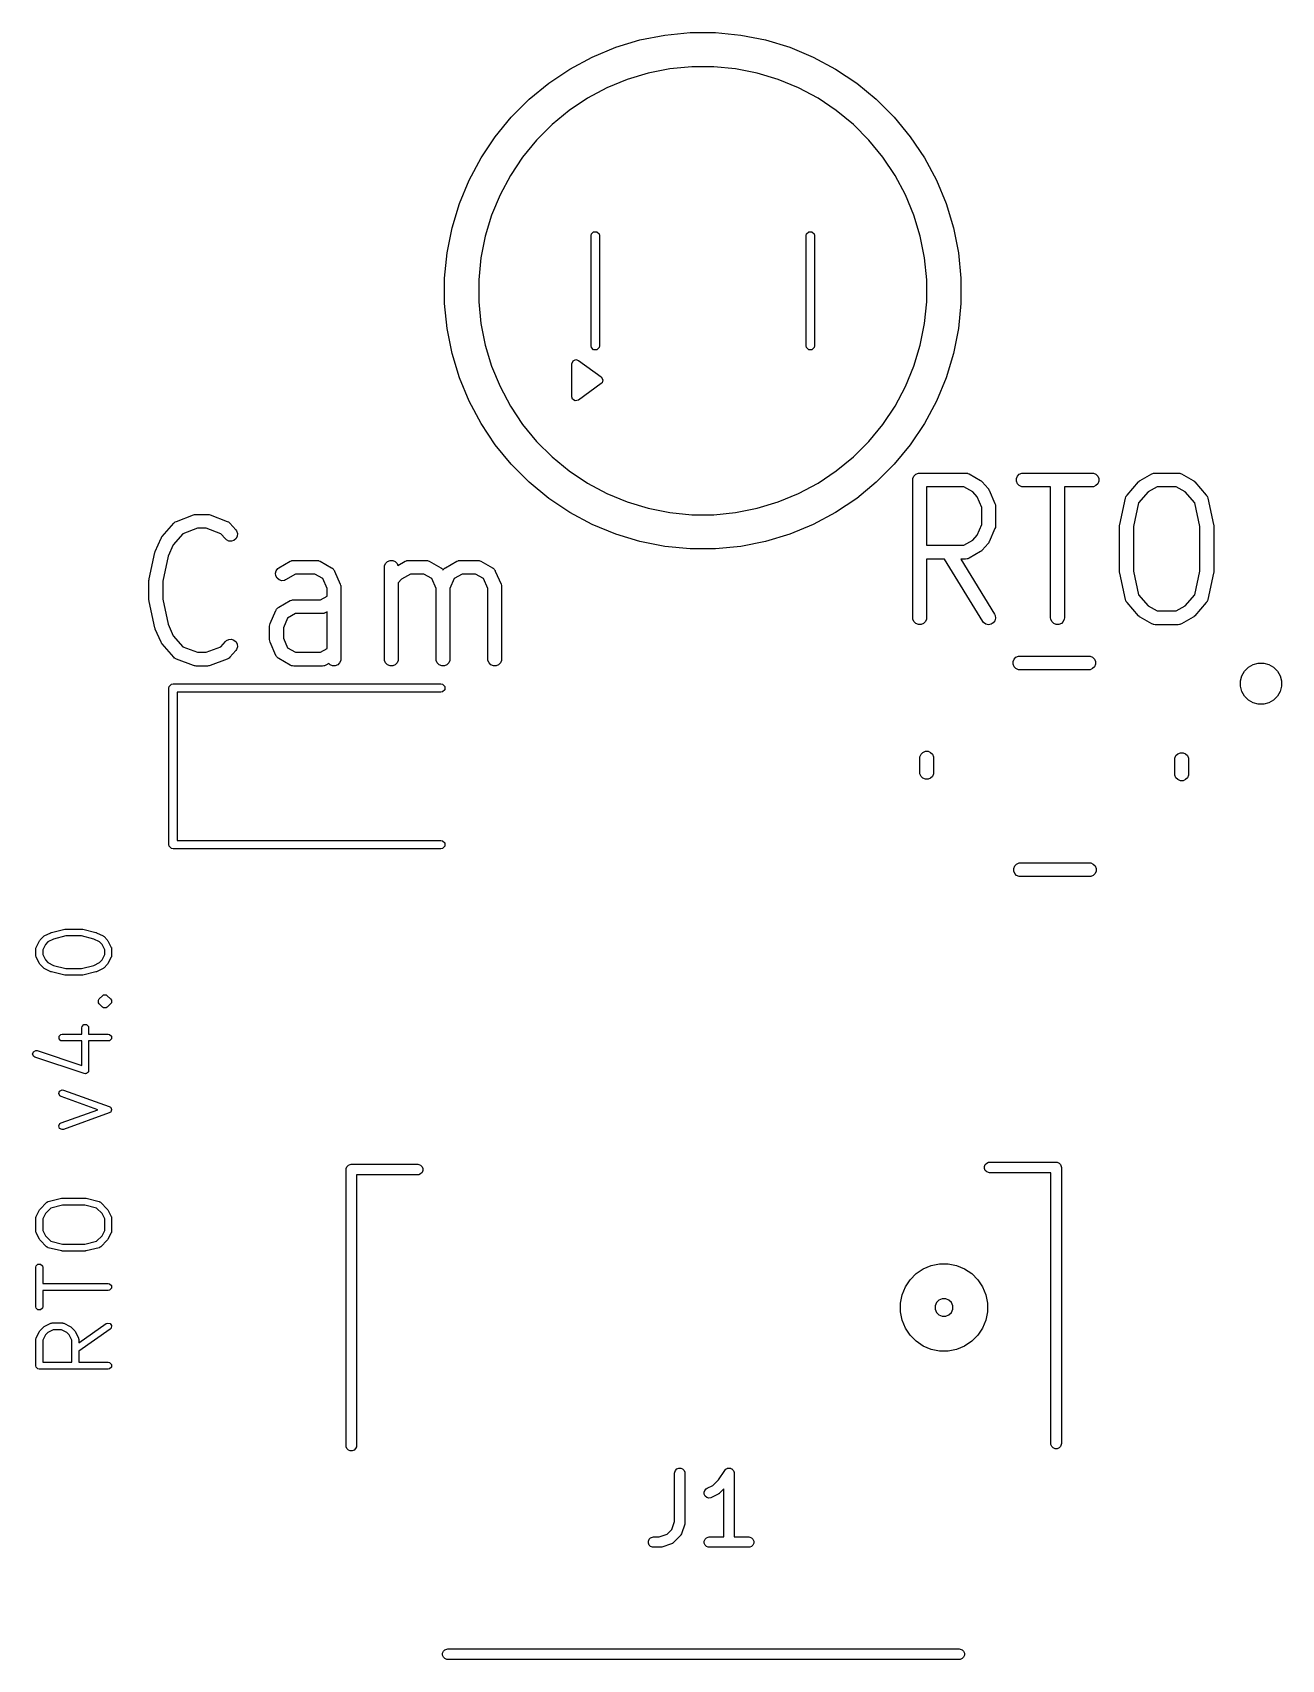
# Model space of a CAD drawing. Extents: x 2.767 to 3.48, y -2.923 to -1.994.
import ezdxf

# ---------------------------------------------------------------- set-up
doc = ezdxf.new("R2010")
doc.units = 0
doc.header["$MEASUREMENT"] = 0
doc.layers.add('BLACK', color=7, linetype='CONTINUOUS')

msp = doc.modelspace()

# ---------------------------------------------------------------- linework, layer by layer
at = {"layer": 'BLACK', "linetype": 'CONTINUOUS'}
for p, q in [((3.11373, -1.99852), (3.12794, -1.99569)), ((3.12794, -1.99569), (3.14236, -1.99427)), ((3.14236, -1.99427), (3.15685, -1.99427)), ((3.15685, -1.99427), (3.17127, -1.99569)), ((3.17127, -1.99569), (3.18548, -1.99852)), ((3.08648, -2.00827), (3.09987, -2.00272)), ((3.09987, -2.00272), (3.11373, -1.99852)), ((3.18548, -1.99852), (3.19934, -2.00272)), ((3.19934, -2.00272), (3.21273, -2.00827)), ((3.06166, -2.02315), (3.07371, -2.0151)), ((3.07371, -2.0151), (3.08648, -2.00827)), ((3.13081, -2.01501), (3.11848, -2.01746)), ((3.14332, -2.01378), (3.13081, -2.01501)), ((3.15589, -2.01378), (3.14332, -2.01378)), ((3.1684, -2.01501), (3.15589, -2.01378)), ((3.18073, -2.01746), (3.1684, -2.01501)), ((3.21273, -2.00827), (3.22551, -2.0151)), ((3.22551, -2.0151), (3.23755, -2.02315)), ((3.05046, -2.03234), (3.06166, -2.02315)), ((3.10645, -2.02111), (3.09483, -2.02592)), ((3.11848, -2.01746), (3.10645, -2.02111)), ((3.19276, -2.02111), (3.18073, -2.01746)), ((3.20438, -2.02592), (3.19276, -2.02111)), ((3.23755, -2.02315), (3.24875, -2.03234)), ((3.04021, -2.04258), (3.05046, -2.03234)), ((3.08375, -2.03185), (3.07329, -2.03884)), ((3.09483, -2.02592), (3.08375, -2.03185)), ((3.21547, -2.03185), (3.20438, -2.02592)), ((3.22592, -2.03884), (3.21547, -2.03185)), ((3.24875, -2.03234), (3.259, -2.04258)), ((3.03102, -2.05378), (3.04021, -2.04258)), ((3.07329, -2.03884), (3.06357, -2.04681)), ((3.23564, -2.04681), (3.22592, -2.03884)), ((3.259, -2.04258), (3.26819, -2.05378)), ((3.06357, -2.04681), (3.05469, -2.0557)), ((3.24453, -2.0557), (3.23564, -2.04681)), ((3.02297, -2.06583), (3.03102, -2.05378)), ((3.05469, -2.0557), (3.04671, -2.06542)), ((3.2525, -2.06542), (3.24453, -2.0557)), ((3.26819, -2.05378), (3.27624, -2.06583)), ((3.01614, -2.07861), (3.02297, -2.06583)), ((3.04671, -2.06542), (3.03973, -2.07587)), ((3.25949, -2.07587), (3.2525, -2.06542)), ((3.27624, -2.06583), (3.28307, -2.07861)), ((3.0106, -2.09199), (3.01614, -2.07861)), ((3.03973, -2.07587), (3.0338, -2.08696)), ((3.26541, -2.08696), (3.25949, -2.07587)), ((3.28307, -2.07861), (3.28861, -2.09199)), ((3.0338, -2.08696), (3.02899, -2.09857)), ((3.27022, -2.09857), (3.26541, -2.08696)), ((3.00639, -2.10586), (3.0106, -2.09199)), ((3.02899, -2.09857), (3.02534, -2.1106)), ((3.27387, -2.1106), (3.27022, -2.09857)), ((3.28861, -2.09199), (3.29282, -2.10586)), ((3.00357, -2.12007), (3.00639, -2.10586)), ((3.08583, -2.11024), (3.08601, -2.10933)), ((3.08601, -2.10933), (3.08729, -2.10805)), ((3.08729, -2.10805), (3.08909, -2.10805)), ((3.08909, -2.10805), (3.09037, -2.10933)), ((3.09037, -2.10933), (3.09055, -2.11024)), ((3.20866, -2.11024), (3.20884, -2.10933)), ((3.20884, -2.10933), (3.21012, -2.10805)), ((3.21012, -2.10805), (3.21193, -2.10805)), ((3.21193, -2.10805), (3.21321, -2.10933)), ((3.21321, -2.10933), (3.21339, -2.11024)), ((3.29282, -2.10586), (3.29565, -2.12007)), ((3.02534, -2.1106), (3.02289, -2.12294)), ((3.08583, -2.14173), (3.08583, -2.11024)), ((3.09055, -2.11024), (3.09055, -2.14173)), ((3.20866, -2.14173), (3.20866, -2.11024)), ((3.21339, -2.11024), (3.21339, -2.14173)), ((3.27633, -2.12294), (3.27387, -2.1106)), ((3.00215, -2.13449), (3.00357, -2.12007)), ((3.02289, -2.12294), (3.02165, -2.13545)), ((3.27756, -2.13545), (3.27633, -2.12294)), ((3.29565, -2.12007), (3.29707, -2.13449)), ((3.00215, -2.13545), (3.00215, -2.13449)), ((3.00215, -2.14898), (3.00215, -2.13545)), ((3.02165, -2.13545), (3.02165, -2.14802)), ((3.27756, -2.14802), (3.27756, -2.13545)), ((3.29707, -2.13449), (3.29707, -2.14898)), ((3.08583, -2.17323), (3.08583, -2.14173)), ((3.09055, -2.14173), (3.09055, -2.17323)), ((3.20866, -2.17323), (3.20866, -2.14173)), ((3.21339, -2.14173), (3.21339, -2.17323)), ((3.00357, -2.1634), (3.00215, -2.14898)), ((3.02165, -2.14802), (3.02289, -2.16053)), ((3.27633, -2.16053), (3.27756, -2.14802)), ((3.29707, -2.14898), (3.29565, -2.1634)), ((3.00639, -2.17761), (3.00357, -2.1634)), ((3.02289, -2.16053), (3.02534, -2.17286)), ((3.27387, -2.17286), (3.27633, -2.16053)), ((3.29565, -2.1634), (3.29282, -2.17761)), ((3.02534, -2.17286), (3.02899, -2.18489)), ((3.08601, -2.17413), (3.08583, -2.17323)), ((3.08729, -2.17541), (3.08601, -2.17413)), ((3.09037, -2.17413), (3.08909, -2.17541)), ((3.09055, -2.17323), (3.09037, -2.17413)), ((3.20884, -2.17413), (3.20866, -2.17323)), ((3.21012, -2.17541), (3.20884, -2.17413)), ((3.21321, -2.17413), (3.21193, -2.17541)), ((3.21339, -2.17323), (3.21321, -2.17413)), ((3.27022, -2.18489), (3.27387, -2.17286)), ((3.0106, -2.19147), (3.00639, -2.17761)), ((3.0748, -2.18346), (3.0755, -2.18179)), ((3.0748, -2.20236), (3.0748, -2.18346)), ((3.0755, -2.18179), (3.07717, -2.1811)), ((3.07717, -2.1811), (3.07855, -2.18155)), ((3.07855, -2.18155), (3.09155, -2.191)), ((3.08909, -2.17541), (3.08729, -2.17541)), ((3.21193, -2.17541), (3.21012, -2.17541)), ((3.29282, -2.17761), (3.28861, -2.19147)), ((3.01614, -2.20486), (3.0106, -2.19147)), ((3.02899, -2.18489), (3.0338, -2.19651)), ((3.09155, -2.191), (3.09249, -2.19254)), ((3.09249, -2.19254), (3.09207, -2.1943)), ((3.26541, -2.19651), (3.27022, -2.18489)), ((3.28861, -2.19147), (3.28307, -2.20486)), ((3.0338, -2.19651), (3.03973, -2.20759)), ((3.09155, -2.19482), (3.07855, -2.20427)), ((3.09207, -2.1943), (3.09155, -2.19482)), ((3.25949, -2.20759), (3.26541, -2.19651)), ((3.02297, -2.21763), (3.01614, -2.20486)), ((3.03973, -2.20759), (3.04671, -2.21805)), ((3.07525, -2.20375), (3.0748, -2.20236)), ((3.0768, -2.2047), (3.07525, -2.20375)), ((3.07855, -2.20427), (3.0768, -2.2047)), ((3.2525, -2.21805), (3.25949, -2.20759)), ((3.28307, -2.20486), (3.27624, -2.21763)), ((3.03102, -2.22968), (3.02297, -2.21763)), ((3.04671, -2.21805), (3.05469, -2.22776)), ((3.24453, -2.22776), (3.2525, -2.21805)), ((3.27624, -2.21763), (3.26819, -2.22968)), ((3.04021, -2.24088), (3.03102, -2.22968)), ((3.05469, -2.22776), (3.06357, -2.23665)), ((3.23564, -2.23665), (3.24453, -2.22776)), ((3.26819, -2.22968), (3.259, -2.24088)), ((3.06357, -2.23665), (3.07329, -2.24463)), ((3.22592, -2.24463), (3.23564, -2.23665)), ((3.05046, -2.25112), (3.04021, -2.24088)), ((3.07329, -2.24463), (3.08375, -2.25161)), ((3.21547, -2.25161), (3.22592, -2.24463)), ((3.259, -2.24088), (3.24875, -2.25112)), ((3.26969, -2.24903), (3.27028, -2.24761)), ((3.27028, -2.24761), (3.27137, -2.24652)), ((3.27137, -2.24652), (3.27278, -2.24594)), ((3.27278, -2.24594), (3.27355, -2.24586)), ((3.27355, -2.24586), (3.2998, -2.24586)), ((3.2998, -2.24586), (3.30057, -2.24594)), ((3.30057, -2.24594), (3.3008, -2.24603)), ((3.3008, -2.24603), (3.30105, -2.24606)), ((3.30105, -2.24606), (3.30175, -2.24638)), ((3.30175, -2.24638), (3.30831, -2.25013)), ((3.32875, -2.24903), (3.32933, -2.24761)), ((3.32933, -2.24761), (3.33042, -2.24652)), ((3.33042, -2.24652), (3.33184, -2.24594)), ((3.33184, -2.24594), (3.33261, -2.24586)), ((3.33261, -2.24586), (3.37198, -2.24586)), ((3.37198, -2.24586), (3.37275, -2.24594)), ((3.37275, -2.24594), (3.37417, -2.24652)), ((3.37417, -2.24652), (3.37525, -2.24761)), ((3.37525, -2.24761), (3.37584, -2.24903)), ((3.39955, -2.25013), (3.40611, -2.24638)), ((3.40611, -2.24638), (3.40682, -2.24606)), ((3.40682, -2.24606), (3.40707, -2.24603)), ((3.40707, -2.24603), (3.4073, -2.24594)), ((3.4073, -2.24594), (3.40807, -2.24586)), ((3.40807, -2.24586), (3.42119, -2.24586)), ((3.42119, -2.24586), (3.42196, -2.24594)), ((3.42196, -2.24594), (3.42219, -2.24603)), ((3.42219, -2.24603), (3.42244, -2.24606)), ((3.42244, -2.24606), (3.42314, -2.24638)), ((3.42314, -2.24638), (3.42971, -2.25013)), ((3.06166, -2.26032), (3.05046, -2.25112)), ((3.08375, -2.25161), (3.09483, -2.25754)), ((3.09483, -2.25754), (3.10645, -2.26235)), ((3.19276, -2.26235), (3.20438, -2.25754)), ((3.20438, -2.25754), (3.21547, -2.25161)), ((3.24875, -2.25112), (3.23755, -2.26032)), ((3.26962, -2.2498), (3.26969, -2.24903)), ((3.26962, -2.32854), (3.26962, -2.2498)), ((3.29875, -2.25373), (3.27749, -2.25373)), ((3.27749, -2.25373), (3.27749, -2.2871)), ((3.30383, -2.25664), (3.29875, -2.25373)), ((3.30628, -2.25943), (3.30383, -2.25664)), ((3.30831, -2.25013), (3.30867, -2.25038)), ((3.30867, -2.25038), (3.30876, -2.25043)), ((3.30876, -2.25043), (3.30885, -2.25051)), ((3.30885, -2.25051), (3.30894, -2.25057)), ((3.30894, -2.25057), (3.30901, -2.25066)), ((3.30901, -2.25066), (3.30932, -2.25095)), ((3.30932, -2.25095), (3.31261, -2.2547)), ((3.31261, -2.2547), (3.3128, -2.25497)), ((3.3128, -2.25497), (3.31287, -2.25504)), ((3.31287, -2.25504), (3.31296, -2.25519)), ((3.31296, -2.25519), (3.31305, -2.25533)), ((3.31305, -2.25533), (3.31309, -2.25543)), ((3.31309, -2.25543), (3.31325, -2.25572)), ((3.31325, -2.25572), (3.31653, -2.26322)), ((3.32875, -2.25056), (3.32875, -2.24903)), ((3.32933, -2.25198), (3.32875, -2.25056)), ((3.33042, -2.25307), (3.32933, -2.25198)), ((3.33184, -2.25366), (3.33042, -2.25307)), ((3.33261, -2.25373), (3.33184, -2.25366)), ((3.34836, -2.25373), (3.33261, -2.25373)), ((3.34836, -2.32854), (3.34836, -2.25373)), ((3.37198, -2.25373), (3.35623, -2.25373)), ((3.35623, -2.25373), (3.35623, -2.32854)), ((3.37275, -2.25366), (3.37198, -2.25373)), ((3.37417, -2.25307), (3.37275, -2.25366)), ((3.37525, -2.25198), (3.37417, -2.25307)), ((3.37584, -2.25056), (3.37525, -2.25198)), ((3.37584, -2.24903), (3.37584, -2.25056)), ((3.39198, -2.25845), (3.39854, -2.25095)), ((3.39854, -2.25095), (3.39886, -2.25066)), ((3.40403, -2.25664), (3.39857, -2.26288)), ((3.39886, -2.25066), (3.39892, -2.25057)), ((3.39892, -2.25057), (3.39902, -2.25051)), ((3.39902, -2.25051), (3.39911, -2.25043)), ((3.39911, -2.25043), (3.3992, -2.25038)), ((3.3992, -2.25038), (3.39955, -2.25013)), ((3.40911, -2.25373), (3.40403, -2.25664)), ((3.42015, -2.25373), (3.40911, -2.25373)), ((3.42522, -2.25664), (3.42015, -2.25373)), ((3.43068, -2.26288), (3.42522, -2.25664)), ((3.42971, -2.25013), (3.43006, -2.25038)), ((3.43006, -2.25038), (3.43015, -2.25043)), ((3.43015, -2.25043), (3.43024, -2.25051)), ((3.43024, -2.25051), (3.43034, -2.25057)), ((3.43034, -2.25057), (3.4304, -2.25066)), ((3.4304, -2.25066), (3.43072, -2.25095)), ((3.43072, -2.25095), (3.43728, -2.25845)), ((3.07371, -2.26837), (3.06166, -2.26032)), ((3.10645, -2.26235), (3.11848, -2.266)), ((3.11848, -2.266), (3.13081, -2.26845)), ((3.1684, -2.26845), (3.18073, -2.266)), ((3.18073, -2.266), (3.19276, -2.26235)), ((3.23755, -2.26032), (3.22551, -2.26837)), ((3.30899, -2.26562), (3.30628, -2.25943)), ((3.30899, -2.27522), (3.30899, -2.26562)), ((3.31653, -2.26322), (3.31677, -2.26395)), ((3.31677, -2.26395), (3.31677, -2.26399)), ((3.31677, -2.26399), (3.31678, -2.26403)), ((3.31678, -2.26403), (3.31686, -2.26479)), ((3.31686, -2.26479), (3.31686, -2.27604)), ((3.38782, -2.2752), (3.3911, -2.2602)), ((3.3911, -2.2602), (3.39134, -2.25947)), ((3.39134, -2.25947), (3.39146, -2.25929)), ((3.39146, -2.25929), (3.39153, -2.25908)), ((3.39153, -2.25908), (3.39198, -2.25845)), ((3.39857, -2.26288), (3.3956, -2.27647)), ((3.43366, -2.27647), (3.43068, -2.26288)), ((3.43728, -2.25845), (3.43773, -2.25908)), ((3.43773, -2.25908), (3.4378, -2.25929)), ((3.4378, -2.25929), (3.43792, -2.25947)), ((3.43792, -2.25947), (3.43816, -2.2602)), ((3.43816, -2.2602), (3.44144, -2.2752)), ((2.8408, -2.28207), (2.84736, -2.27458)), ((2.84736, -2.27458), (2.84792, -2.27405)), ((2.84792, -2.27405), (2.84809, -2.27396)), ((2.84809, -2.27396), (2.84823, -2.27383)), ((2.84823, -2.27383), (2.84892, -2.27349)), ((2.84892, -2.27349), (2.85877, -2.26974)), ((2.85877, -2.26974), (2.85933, -2.26959)), ((2.85933, -2.26959), (2.8594, -2.26956)), ((2.8594, -2.26956), (2.85946, -2.26955)), ((2.85946, -2.26955), (2.85951, -2.26954)), ((2.85951, -2.26954), (2.85959, -2.26954)), ((2.85959, -2.26954), (2.86017, -2.26948)), ((2.86017, -2.26948), (2.86673, -2.26948)), ((2.86673, -2.26948), (2.86731, -2.26954)), ((2.86731, -2.26954), (2.86739, -2.26954)), ((2.86739, -2.26954), (2.86744, -2.26955)), ((2.86744, -2.26955), (2.8675, -2.26956)), ((2.8675, -2.26956), (2.86757, -2.26959)), ((2.86757, -2.26959), (2.86813, -2.26974)), ((2.86813, -2.26974), (2.87797, -2.27349)), ((2.87797, -2.27349), (2.87866, -2.27383)), ((2.87866, -2.27383), (2.8788, -2.27396)), ((2.8788, -2.27396), (2.87897, -2.27405)), ((2.87897, -2.27405), (2.87953, -2.27458)), ((2.87953, -2.27458), (2.88282, -2.27833)), ((3.08648, -2.2752), (3.07371, -2.26837)), ((3.09987, -2.28074), (3.08648, -2.2752)), ((3.13081, -2.26845), (3.14332, -2.26969)), ((3.14332, -2.26969), (3.15589, -2.26969)), ((3.15589, -2.26969), (3.1684, -2.26845)), ((3.21273, -2.2752), (3.19934, -2.28074)), ((3.22551, -2.26837), (3.21273, -2.2752)), ((3.30628, -2.28141), (3.30899, -2.27522)), ((3.31686, -2.27604), (3.31678, -2.27681)), ((3.38773, -2.27597), (3.38777, -2.27562)), ((3.38773, -2.27599), (3.38773, -2.27597)), ((3.38773, -2.27604), (3.38773, -2.27599)), ((3.38773, -2.30229), (3.38773, -2.27604)), ((3.38777, -2.27562), (3.3878, -2.27528)), ((3.3878, -2.27528), (3.38781, -2.27525)), ((3.38781, -2.27525), (3.38782, -2.2752)), ((3.3956, -2.27647), (3.3956, -2.30186)), ((3.43366, -2.30186), (3.43366, -2.27647)), ((3.44144, -2.2752), (3.44145, -2.27525)), ((3.44145, -2.27525), (3.44146, -2.27528)), ((3.44146, -2.27528), (3.44149, -2.27562)), ((3.44149, -2.27562), (3.44153, -2.27597)), ((3.44153, -2.27597), (3.44153, -2.27599)), ((3.44153, -2.27599), (3.44153, -2.27604)), ((3.44153, -2.27604), (3.44153, -2.30229)), ((2.83688, -2.29059), (2.84016, -2.28309)), ((2.84016, -2.28309), (2.84032, -2.2828)), ((2.84032, -2.2828), (2.84035, -2.2827)), ((2.84035, -2.2827), (2.84045, -2.28256)), ((2.84045, -2.28256), (2.84053, -2.28242)), ((2.84053, -2.28242), (2.84061, -2.28235)), ((2.84061, -2.28235), (2.8408, -2.28207)), ((2.85264, -2.2805), (2.84713, -2.2868)), ((2.86089, -2.27736), (2.85264, -2.2805)), ((2.866, -2.27736), (2.86089, -2.27736)), ((2.87425, -2.2805), (2.866, -2.27736)), ((2.87689, -2.28351), (2.87425, -2.2805)), ((2.87745, -2.28404), (2.87689, -2.28351)), ((2.87883, -2.28472), (2.87745, -2.28404)), ((2.88036, -2.28482), (2.87883, -2.28472)), ((2.88182, -2.28433), (2.88036, -2.28482)), ((2.88297, -2.28332), (2.88182, -2.28433)), ((2.88282, -2.27833), (2.88326, -2.27895)), ((2.88365, -2.28194), (2.88297, -2.28332)), ((2.88326, -2.27895), (2.88376, -2.28041)), ((2.88376, -2.28041), (2.88365, -2.28194)), ((3.11373, -2.28495), (3.09987, -2.28074)), ((3.12794, -2.28777), (3.11373, -2.28495)), ((3.18548, -2.28495), (3.17127, -2.28777)), ((3.19934, -2.28074), (3.18548, -2.28495)), ((3.29875, -2.2871), (3.30383, -2.2842)), ((3.30383, -2.2842), (3.30628, -2.28141)), ((3.3128, -2.28586), (3.31261, -2.28614)), ((3.31287, -2.28579), (3.3128, -2.28586)), ((3.31296, -2.28565), (3.31287, -2.28579)), ((3.31305, -2.28551), (3.31296, -2.28565)), ((3.31309, -2.28541), (3.31305, -2.28551)), ((3.31325, -2.28512), (3.31309, -2.28541)), ((3.31653, -2.27762), (3.31325, -2.28512)), ((3.31677, -2.27689), (3.31653, -2.27762)), ((3.31678, -2.27681), (3.31677, -2.27685)), ((3.31677, -2.27685), (3.31677, -2.27689)), ((2.83336, -2.30632), (2.83664, -2.29133)), ((2.83664, -2.29132), (2.83676, -2.29094)), ((2.83664, -2.29133), (2.83664, -2.29132)), ((2.83664, -2.29132), (2.83664, -2.29132)), ((2.83676, -2.29094), (2.83687, -2.29059)), ((2.83687, -2.29059), (2.83687, -2.29059)), ((2.83687, -2.29059), (2.83688, -2.29059)), ((2.84424, -2.29339), (2.84114, -2.30759)), ((2.84713, -2.2868), (2.84424, -2.29339)), ((3.14236, -2.28919), (3.12794, -2.28777)), ((3.15685, -2.28919), (3.14236, -2.28919)), ((3.17127, -2.28777), (3.15685, -2.28919)), ((3.27749, -2.2871), (3.29875, -2.2871)), ((3.28775, -2.29498), (3.27749, -2.29498)), ((3.27749, -2.29498), (3.27749, -2.32854)), ((3.30957, -2.33059), (3.28775, -2.29498)), ((3.2998, -2.29498), (3.29699, -2.29498)), ((3.29699, -2.29498), (3.31628, -2.32648)), ((3.30057, -2.2949), (3.2998, -2.29498)), ((3.3008, -2.29481), (3.30057, -2.2949)), ((3.30105, -2.29478), (3.3008, -2.29481)), ((3.30175, -2.29446), (3.30105, -2.29478)), ((3.30831, -2.29071), (3.30175, -2.29446)), ((3.30867, -2.29046), (3.30831, -2.29071)), ((3.30876, -2.29041), (3.30867, -2.29046)), ((3.30885, -2.29033), (3.30876, -2.29041)), ((3.30894, -2.29026), (3.30885, -2.29033)), ((3.30901, -2.29018), (3.30894, -2.29026)), ((3.30932, -2.28988), (3.30901, -2.29018)), ((3.31261, -2.28614), (3.30932, -2.28988)), ((2.90545, -2.30314), (2.90586, -2.30166)), ((2.90565, -2.30466), (2.90545, -2.30314)), ((2.90586, -2.30166), (2.9068, -2.30044)), ((2.9068, -2.30044), (2.90743, -2.3)), ((2.90743, -2.3), (2.91399, -2.29625)), ((2.91699, -2.3036), (2.91133, -2.30683)), ((2.91399, -2.29625), (2.91469, -2.29593)), ((2.91469, -2.29593), (2.91494, -2.2959)), ((2.91494, -2.2959), (2.91517, -2.2958)), ((2.91517, -2.2958), (2.91594, -2.29573)), ((2.91594, -2.29573), (2.92906, -2.29573)), ((2.92802, -2.3036), (2.91699, -2.3036)), ((2.93254, -2.30619), (2.92802, -2.3036)), ((2.92906, -2.29573), (2.92983, -2.2958)), ((2.92983, -2.2958), (2.93006, -2.2959)), ((2.93006, -2.2959), (2.93031, -2.29593)), ((2.93031, -2.29593), (2.93102, -2.29625)), ((2.93102, -2.29625), (2.93758, -2.3)), ((2.93758, -2.3), (2.93769, -2.30008)), ((2.93769, -2.30008), (2.93775, -2.3001)), ((2.93775, -2.3001), (2.93782, -2.30017)), ((2.93782, -2.30017), (2.93821, -2.30044)), ((2.93821, -2.30044), (2.93851, -2.30083)), ((2.93851, -2.30083), (2.93886, -2.30116)), ((2.93886, -2.30116), (2.93909, -2.30158)), ((2.93909, -2.30158), (2.93915, -2.30166)), ((2.93915, -2.30166), (2.93917, -2.30172)), ((2.93917, -2.30172), (2.93923, -2.30184)), ((2.93923, -2.30184), (2.94251, -2.30934)), ((2.96778, -2.29967), (2.96785, -2.2989)), ((2.96778, -2.35216), (2.96778, -2.29967)), ((2.96785, -2.2989), (2.96844, -2.29748)), ((2.96844, -2.29748), (2.96953, -2.29639)), ((2.96953, -2.29639), (2.97095, -2.2958)), ((2.97095, -2.2958), (2.97248, -2.2958)), ((2.97248, -2.2958), (2.9739, -2.29639)), ((2.9739, -2.29639), (2.97499, -2.29748)), ((2.97499, -2.29748), (2.97546, -2.29862)), ((2.97546, -2.29862), (2.9796, -2.29625)), ((2.9826, -2.3036), (2.97752, -2.30651)), ((2.9796, -2.29625), (2.98031, -2.29593)), ((2.98031, -2.29593), (2.98056, -2.2959)), ((2.98056, -2.2959), (2.98079, -2.2958)), ((2.98079, -2.2958), (2.98156, -2.29573)), ((2.98156, -2.29573), (2.9914, -2.29573)), ((2.99036, -2.3036), (2.9826, -2.3036)), ((2.99488, -2.30619), (2.99036, -2.3036)), ((2.9914, -2.29573), (2.99217, -2.2958)), ((2.99217, -2.2958), (2.9924, -2.2959)), ((2.9924, -2.2959), (2.99265, -2.29593)), ((2.99265, -2.29593), (2.99335, -2.29625)), ((2.99335, -2.29625), (2.99992, -2.3)), ((2.99992, -2.3), (3.00003, -2.30008)), ((3.00003, -2.30008), (3.00008, -2.3001)), ((3.00008, -2.3001), (3.00016, -2.30017)), ((3.00016, -2.30017), (3.00054, -2.30044)), ((3.00054, -2.30044), (3.00084, -2.30083)), ((3.00084, -2.30083), (3.00119, -2.30116)), ((3.00119, -2.30116), (3.00124, -2.30125)), ((3.00124, -2.30125), (3.00129, -2.30116)), ((3.00129, -2.30116), (3.00164, -2.30083)), ((3.00164, -2.30083), (3.00194, -2.30044)), ((3.00194, -2.30044), (3.00233, -2.30017)), ((3.00233, -2.30017), (3.0024, -2.3001)), ((3.0024, -2.3001), (3.00246, -2.30008)), ((3.00246, -2.30008), (3.00257, -2.3)), ((3.00257, -2.3), (3.00913, -2.29625)), ((3.01213, -2.3036), (3.00761, -2.30619)), ((3.00913, -2.29625), (3.00984, -2.29593)), ((3.00984, -2.29593), (3.01009, -2.2959)), ((3.01009, -2.2959), (3.01032, -2.2958)), ((3.01032, -2.2958), (3.01109, -2.29573)), ((3.01109, -2.29573), (3.02093, -2.29573)), ((3.01988, -2.3036), (3.01213, -2.3036)), ((3.02441, -2.30619), (3.01988, -2.3036)), ((3.02093, -2.29573), (3.0217, -2.2958)), ((3.0217, -2.2958), (3.02193, -2.2959)), ((3.02193, -2.2959), (3.02218, -2.29593)), ((3.02218, -2.29593), (3.02288, -2.29625)), ((3.02288, -2.29625), (3.02944, -2.3)), ((3.02944, -2.3), (3.02956, -2.30008)), ((3.02956, -2.30008), (3.02961, -2.3001)), ((3.02961, -2.3001), (3.02968, -2.30017)), ((3.02968, -2.30017), (3.03007, -2.30044)), ((3.03007, -2.30044), (3.03037, -2.30083)), ((3.03037, -2.30083), (3.03072, -2.30116)), ((3.03072, -2.30116), (3.03095, -2.30158)), ((3.03095, -2.30158), (3.03101, -2.30166)), ((3.03101, -2.30166), (3.03103, -2.30172)), ((3.03103, -2.30172), (3.0311, -2.30184)), ((3.0311, -2.30184), (3.03438, -2.30934)), ((3.38773, -2.30234), (3.38773, -2.30229)), ((3.38773, -2.30237), (3.38773, -2.30234)), ((3.38777, -2.30271), (3.38773, -2.30237)), ((3.3878, -2.30306), (3.38777, -2.30271)), ((3.38781, -2.30308), (3.3878, -2.30306)), ((3.38782, -2.30313), (3.38781, -2.30308)), ((3.3911, -2.31813), (3.38782, -2.30313)), ((3.3956, -2.30186), (3.39857, -2.31546)), ((3.43068, -2.31546), (3.43366, -2.30186)), ((3.44144, -2.30313), (3.43816, -2.31813)), ((3.44145, -2.30308), (3.44144, -2.30313)), ((3.44146, -2.30306), (3.44145, -2.30308)), ((3.44149, -2.30271), (3.44146, -2.30306)), ((3.44153, -2.30237), (3.44149, -2.30271)), ((3.44153, -2.30229), (3.44153, -2.30234)), ((3.44153, -2.30234), (3.44153, -2.30237)), ((2.83326, -2.30709), (2.83331, -2.30674)), ((2.83327, -2.30711), (2.83326, -2.30709)), ((2.83326, -2.30716), (2.83327, -2.30711)), ((2.83326, -2.31841), (2.83326, -2.30716)), ((2.83331, -2.30674), (2.83334, -2.3064)), ((2.83334, -2.3064), (2.83335, -2.30637)), ((2.83335, -2.30637), (2.83336, -2.30632)), ((2.84114, -2.30759), (2.84114, -2.31799)), ((2.90641, -2.306), (2.90565, -2.30466)), ((2.90762, -2.30694), (2.90641, -2.306)), ((2.9091, -2.30734), (2.90762, -2.30694)), ((2.91063, -2.30715), (2.9091, -2.30734)), ((2.91133, -2.30683), (2.91063, -2.30715)), ((2.93497, -2.31174), (2.93254, -2.30619)), ((2.93497, -2.31613), (2.93497, -2.31174)), ((2.94251, -2.30934), (2.94275, -2.31007)), ((2.94275, -2.31007), (2.94275, -2.31011)), ((2.94275, -2.31011), (2.94277, -2.31015)), ((2.94277, -2.31015), (2.94284, -2.31091)), ((2.94284, -2.31091), (2.94284, -2.35216)), ((2.97752, -2.30651), (2.97565, -2.30864)), ((2.97565, -2.30864), (2.97565, -2.35216)), ((2.99731, -2.31174), (2.99488, -2.30619)), ((2.99731, -2.35216), (2.99731, -2.31174)), ((3.00761, -2.30619), (3.00518, -2.31174)), ((3.00518, -2.31174), (3.00518, -2.35216)), ((3.02683, -2.31174), (3.02441, -2.30619)), ((3.02683, -2.35216), (3.02683, -2.31174)), ((3.03438, -2.30934), (3.03462, -2.31007)), ((3.03462, -2.31007), (3.03462, -2.31011)), ((3.03462, -2.31011), (3.03463, -2.31015)), ((3.03463, -2.31015), (3.03471, -2.31091)), ((3.03471, -2.31091), (3.03471, -2.35216)), ((2.83327, -2.31846), (2.83326, -2.31841)), ((2.83326, -2.31849), (2.83327, -2.31846)), ((2.83331, -2.31883), (2.83326, -2.31849)), ((2.83334, -2.31918), (2.83331, -2.31883)), ((2.83335, -2.3192), (2.83334, -2.31918)), ((2.83336, -2.31925), (2.83335, -2.3192)), ((2.83664, -2.33425), (2.83336, -2.31925)), ((2.84114, -2.31799), (2.84424, -2.33219)), ((2.9065, -2.32332), (2.9068, -2.32294)), ((2.9068, -2.32294), (2.90719, -2.32266)), ((2.90719, -2.32266), (2.90726, -2.3226)), ((2.90726, -2.3226), (2.90731, -2.32257)), ((2.90731, -2.32257), (2.90743, -2.32249)), ((2.90743, -2.32249), (2.91399, -2.31874)), ((2.91399, -2.31874), (2.91469, -2.31843)), ((2.91469, -2.31843), (2.91494, -2.3184)), ((2.91494, -2.3184), (2.91517, -2.3183)), ((2.91517, -2.3183), (2.91594, -2.31823)), ((2.91594, -2.31823), (2.9313, -2.31823)), ((2.9313, -2.31823), (2.93497, -2.31613)), ((3.39134, -2.31886), (3.3911, -2.31813)), ((3.39146, -2.31904), (3.39134, -2.31886)), ((3.39153, -2.31925), (3.39146, -2.31904)), ((3.39198, -2.31988), (3.39153, -2.31925)), ((3.39854, -2.32738), (3.39198, -2.31988)), ((3.39857, -2.31546), (3.40403, -2.3217)), ((3.40403, -2.3217), (3.40911, -2.3246)), ((3.42015, -2.3246), (3.42522, -2.3217)), ((3.42522, -2.3217), (3.43068, -2.31546)), ((3.43728, -2.31988), (3.43072, -2.32738)), ((3.43773, -2.31925), (3.43728, -2.31988)), ((3.4378, -2.31904), (3.43773, -2.31925)), ((3.43792, -2.31886), (3.4378, -2.31904)), ((3.43816, -2.31813), (3.43792, -2.31886)), ((2.84424, -2.33219), (2.84713, -2.33878)), ((2.90225, -2.33257), (2.90249, -2.33183)), ((2.90249, -2.33183), (2.90577, -2.32433)), ((2.90577, -2.32433), (2.90584, -2.32421)), ((2.90584, -2.32421), (2.90586, -2.32416)), ((2.90586, -2.32416), (2.90592, -2.32408)), ((2.90592, -2.32408), (2.90615, -2.32366)), ((2.90615, -2.32366), (2.9065, -2.32332)), ((2.91246, -2.32868), (2.91004, -2.33423)), ((2.91699, -2.3261), (2.91246, -2.32868)), ((2.93235, -2.3261), (2.91699, -2.3261)), ((2.93311, -2.32602), (2.93235, -2.3261)), ((2.93335, -2.32593), (2.93311, -2.32602)), ((2.93359, -2.3259), (2.93335, -2.32593)), ((2.9343, -2.32558), (2.93359, -2.3259)), ((2.93497, -2.3252), (2.9343, -2.32558)), ((2.93497, -2.34612), (2.93497, -2.3252)), ((3.26969, -2.3293), (3.26962, -2.32854)), ((3.27028, -2.33072), (3.26969, -2.3293)), ((3.27137, -2.33181), (3.27028, -2.33072)), ((3.27278, -2.3324), (3.27137, -2.33181)), ((3.27574, -2.33181), (3.27432, -2.3324)), ((3.27683, -2.33072), (3.27574, -2.33181)), ((3.27741, -2.3293), (3.27683, -2.33072)), ((3.27749, -2.32854), (3.27741, -2.3293)), ((3.31003, -2.33121), (3.30957, -2.33059)), ((3.31127, -2.33211), (3.31003, -2.33121)), ((3.31277, -2.33247), (3.31127, -2.33211)), ((3.31428, -2.33223), (3.31277, -2.33247)), ((3.31559, -2.33143), (3.31428, -2.33223)), ((3.3165, -2.33019), (3.31559, -2.33143)), ((3.31628, -2.32648), (3.31662, -2.32718)), ((3.31686, -2.32869), (3.3165, -2.33019)), ((3.31662, -2.32718), (3.31686, -2.32869)), ((3.34843, -2.3293), (3.34836, -2.32854)), ((3.34902, -2.33072), (3.34843, -2.3293)), ((3.35011, -2.33181), (3.34902, -2.33072)), ((3.35153, -2.3324), (3.35011, -2.33181)), ((3.35448, -2.33181), (3.35306, -2.3324)), ((3.35557, -2.33072), (3.35448, -2.33181)), ((3.35615, -2.3293), (3.35557, -2.33072)), ((3.35623, -2.32854), (3.35615, -2.3293)), ((3.39886, -2.32768), (3.39854, -2.32738)), ((3.39892, -2.32776), (3.39886, -2.32768)), ((3.39902, -2.32783), (3.39892, -2.32776)), ((3.39911, -2.32791), (3.39902, -2.32783)), ((3.3992, -2.32795), (3.39911, -2.32791)), ((3.39955, -2.32821), (3.3992, -2.32795)), ((3.40611, -2.33196), (3.39955, -2.32821)), ((3.40682, -2.33227), (3.40611, -2.33196)), ((3.40707, -2.3323), (3.40682, -2.33227)), ((3.4073, -2.3324), (3.40707, -2.3323)), ((3.40911, -2.3246), (3.42015, -2.3246)), ((3.42219, -2.3323), (3.42196, -2.3324)), ((3.42244, -2.33227), (3.42219, -2.3323)), ((3.42314, -2.33196), (3.42244, -2.33227)), ((3.42971, -2.32821), (3.42314, -2.33196)), ((3.43006, -2.32795), (3.42971, -2.32821)), ((3.43015, -2.32791), (3.43006, -2.32795)), ((3.43024, -2.32783), (3.43015, -2.32791)), ((3.43034, -2.32776), (3.43024, -2.32783)), ((3.4304, -2.32768), (3.43034, -2.32776)), ((3.43072, -2.32738), (3.4304, -2.32768)), ((2.83664, -2.33426), (2.83664, -2.33425)), ((2.83664, -2.33425), (2.83664, -2.33425)), ((2.83676, -2.33463), (2.83664, -2.33426)), ((2.83687, -2.33499), (2.83676, -2.33463)), ((2.83688, -2.33499), (2.83687, -2.33499)), ((2.83687, -2.33499), (2.83687, -2.33499)), ((2.84016, -2.34249), (2.83688, -2.33499)), ((2.84713, -2.33878), (2.85264, -2.34508)), ((2.87689, -2.34207), (2.87745, -2.34154)), ((2.87745, -2.34154), (2.87883, -2.34086)), ((2.87883, -2.34086), (2.88036, -2.34076)), ((2.88036, -2.34076), (2.88182, -2.34125)), ((2.88182, -2.34125), (2.88297, -2.34226)), ((2.90216, -2.33341), (2.90224, -2.33264)), ((2.90216, -2.34091), (2.90216, -2.33341)), ((2.90224, -2.34168), (2.90216, -2.34091)), ((2.90224, -2.33264), (2.90225, -2.33261)), ((2.90225, -2.33261), (2.90225, -2.33257)), ((2.91004, -2.33423), (2.91004, -2.34009)), ((2.91004, -2.34009), (2.91246, -2.34564)), ((3.27432, -2.3324), (3.27278, -2.3324)), ((3.35306, -2.3324), (3.35153, -2.3324)), ((3.40807, -2.33247), (3.4073, -2.3324)), ((3.42119, -2.33247), (3.40807, -2.33247)), ((3.42196, -2.3324), (3.42119, -2.33247)), ((2.84032, -2.34278), (2.84016, -2.34249)), ((2.84035, -2.34288), (2.84032, -2.34278)), ((2.84045, -2.34301), (2.84035, -2.34288)), ((2.84053, -2.34316), (2.84045, -2.34301)), ((2.84061, -2.34323), (2.84053, -2.34316)), ((2.8408, -2.3435), (2.84061, -2.34323)), ((2.84736, -2.351), (2.8408, -2.3435)), ((2.85264, -2.34508), (2.86089, -2.34822)), ((2.86089, -2.34822), (2.866, -2.34822)), ((2.866, -2.34822), (2.87425, -2.34508)), ((2.87425, -2.34508), (2.87689, -2.34207)), ((2.88282, -2.34725), (2.87953, -2.351)), ((2.88326, -2.34662), (2.88282, -2.34725)), ((2.88297, -2.34226), (2.88365, -2.34364)), ((2.88376, -2.34517), (2.88326, -2.34662)), ((2.88365, -2.34364), (2.88376, -2.34517)), ((2.90225, -2.34171), (2.90224, -2.34168)), ((2.90225, -2.34175), (2.90225, -2.34171)), ((2.90249, -2.34249), (2.90225, -2.34175)), ((2.90577, -2.34999), (2.90249, -2.34249)), ((2.90584, -2.35011), (2.90577, -2.34999)), ((2.90586, -2.35017), (2.90584, -2.35011)), ((2.90592, -2.35024), (2.90586, -2.35017)), ((2.90615, -2.35066), (2.90592, -2.35024)), ((2.9065, -2.351), (2.90615, -2.35066)), ((2.91246, -2.34564), (2.91699, -2.34822)), ((2.91699, -2.34822), (2.9313, -2.34822)), ((2.9313, -2.34822), (2.93497, -2.34612)), ((3.32852, -2.35106), (3.32994, -2.35047)), ((3.32994, -2.35047), (3.33071, -2.35039)), ((3.33071, -2.35039), (3.37008, -2.35039)), ((3.37008, -2.35039), (3.37085, -2.35047)), ((3.37085, -2.35047), (3.37227, -2.35106)), ((2.84792, -2.35153), (2.84736, -2.351)), ((2.84809, -2.35161), (2.84792, -2.35153)), ((2.84823, -2.35174), (2.84809, -2.35161)), ((2.84892, -2.35209), (2.84823, -2.35174)), ((2.85877, -2.35584), (2.84892, -2.35209)), ((2.85933, -2.35599), (2.85877, -2.35584)), ((2.8594, -2.35602), (2.85933, -2.35599)), ((2.85946, -2.35603), (2.8594, -2.35602)), ((2.85951, -2.35604), (2.85946, -2.35603)), ((2.85959, -2.35604), (2.85951, -2.35604)), ((2.86017, -2.3561), (2.85959, -2.35604)), ((2.86673, -2.3561), (2.86017, -2.3561)), ((2.86731, -2.35604), (2.86673, -2.3561)), ((2.86739, -2.35604), (2.86731, -2.35604)), ((2.86744, -2.35603), (2.86739, -2.35604)), ((2.8675, -2.35602), (2.86744, -2.35603)), ((2.86757, -2.35599), (2.8675, -2.35602)), ((2.86813, -2.35584), (2.86757, -2.35599)), ((2.87797, -2.35209), (2.86813, -2.35584)), ((2.87866, -2.35174), (2.87797, -2.35209)), ((2.8788, -2.35161), (2.87866, -2.35174)), ((2.87897, -2.35153), (2.8788, -2.35161)), ((2.87953, -2.351), (2.87897, -2.35153)), ((2.9068, -2.35138), (2.9065, -2.351)), ((2.90719, -2.35166), (2.9068, -2.35138)), ((2.90726, -2.35173), (2.90719, -2.35166)), ((2.90731, -2.35175), (2.90726, -2.35173)), ((2.90743, -2.35183), (2.90731, -2.35175)), ((2.91399, -2.35558), (2.90743, -2.35183)), ((2.91469, -2.35589), (2.91399, -2.35558)), ((2.91494, -2.35592), (2.91469, -2.35589)), ((2.91517, -2.35602), (2.91494, -2.35592)), ((2.91594, -2.3561), (2.91517, -2.35602)), ((2.93235, -2.3561), (2.91594, -2.3561)), ((2.93311, -2.35602), (2.93235, -2.3561)), ((2.93335, -2.35592), (2.93311, -2.35602)), ((2.93359, -2.35589), (2.93335, -2.35592)), ((2.9343, -2.35558), (2.93359, -2.35589)), ((2.93593, -2.35464), (2.9343, -2.35558)), ((2.93672, -2.35543), (2.93593, -2.35464)), ((2.93814, -2.35602), (2.93672, -2.35543)), ((2.93968, -2.35602), (2.93814, -2.35602)), ((2.94109, -2.35543), (2.93968, -2.35602)), ((2.94218, -2.35435), (2.94109, -2.35543)), ((2.94277, -2.35293), (2.94218, -2.35435)), ((2.94284, -2.35216), (2.94277, -2.35293)), ((2.96785, -2.35293), (2.96778, -2.35216)), ((2.96844, -2.35435), (2.96785, -2.35293)), ((2.96953, -2.35543), (2.96844, -2.35435)), ((2.97095, -2.35602), (2.96953, -2.35543)), ((2.97248, -2.35602), (2.97095, -2.35602)), ((2.9739, -2.35543), (2.97248, -2.35602)), ((2.97499, -2.35435), (2.9739, -2.35543)), ((2.97558, -2.35293), (2.97499, -2.35435)), ((2.97565, -2.35216), (2.97558, -2.35293)), ((2.99738, -2.35293), (2.99731, -2.35216)), ((2.99797, -2.35435), (2.99738, -2.35293)), ((2.99906, -2.35543), (2.99797, -2.35435)), ((3.00048, -2.35602), (2.99906, -2.35543)), ((3.00201, -2.35602), (3.00048, -2.35602)), ((3.00343, -2.35543), (3.00201, -2.35602)), ((3.00452, -2.35435), (3.00343, -2.35543)), ((3.0051, -2.35293), (3.00452, -2.35435)), ((3.00518, -2.35216), (3.0051, -2.35293)), ((3.02691, -2.35293), (3.02683, -2.35216)), ((3.0275, -2.35435), (3.02691, -2.35293)), ((3.02858, -2.35543), (3.0275, -2.35435)), ((3.03, -2.35602), (3.02858, -2.35543)), ((3.03154, -2.35602), (3.03, -2.35602)), ((3.03296, -2.35543), (3.03154, -2.35602)), ((3.03404, -2.35435), (3.03296, -2.35543)), ((3.03463, -2.35293), (3.03404, -2.35435)), ((3.03471, -2.35216), (3.03463, -2.35293)), ((3.32685, -2.35356), (3.32744, -2.35214)), ((3.32685, -2.3551), (3.32685, -2.35356)), ((3.32744, -2.35652), (3.32685, -2.3551)), ((3.32744, -2.35214), (3.32852, -2.35106)), ((3.32852, -2.3576), (3.32744, -2.35652)), ((3.32994, -2.35819), (3.32852, -2.3576)), ((3.33071, -2.35827), (3.32994, -2.35819)), ((3.37008, -2.35827), (3.33071, -2.35827)), ((3.37085, -2.35819), (3.37008, -2.35827)), ((3.37227, -2.3576), (3.37085, -2.35819)), ((3.37227, -2.35106), (3.37335, -2.35214)), ((3.37335, -2.35652), (3.37227, -2.3576)), ((3.37335, -2.35214), (3.37394, -2.35356)), ((3.37394, -2.3551), (3.37335, -2.35652)), ((3.37394, -2.35356), (3.37394, -2.3551)), ((3.45759, -2.36162), (3.45913, -2.35895)), ((3.45913, -2.35895), (3.46131, -2.35677)), ((3.46131, -2.35677), (3.46398, -2.35523)), ((3.46398, -2.35523), (3.46696, -2.35443)), ((3.46696, -2.35443), (3.47005, -2.35443)), ((3.47005, -2.35443), (3.47302, -2.35523)), ((3.47302, -2.35523), (3.47569, -2.35677)), ((3.47569, -2.35677), (3.47787, -2.35895)), ((3.47787, -2.35895), (3.47942, -2.36162)), ((2.84469, -2.3687), (2.84486, -2.3678)), ((2.84469, -2.45807), (2.84469, -2.3687)), ((2.84486, -2.3678), (2.84614, -2.36652)), ((2.84614, -2.36652), (2.84705, -2.36634)), ((2.84705, -2.36634), (3, -2.36634)), ((3, -2.36634), (3.0009, -2.36652)), ((3.0009, -2.36652), (3.00218, -2.3678)), ((3.00218, -2.3678), (3.00218, -2.3696)), ((3.45679, -2.3646), (3.45759, -2.36162)), ((3.45679, -2.36768), (3.45679, -2.3646)), ((3.45759, -2.37066), (3.45679, -2.36768)), ((3.47942, -2.36162), (3.48021, -2.3646)), ((3.48021, -2.36768), (3.47942, -2.37066)), ((3.48021, -2.3646), (3.48021, -2.36768)), ((3, -2.37106), (2.84941, -2.37106)), ((2.84941, -2.37106), (2.84941, -2.45571)), ((3.0009, -2.37088), (3, -2.37106)), ((3.00218, -2.3696), (3.0009, -2.37088)), ((3.45913, -2.37333), (3.45759, -2.37066)), ((3.46131, -2.37551), (3.45913, -2.37333)), ((3.46398, -2.37705), (3.46131, -2.37551)), ((3.46696, -2.37785), (3.46398, -2.37705)), ((3.47005, -2.37785), (3.46696, -2.37785)), ((3.47302, -2.37705), (3.47005, -2.37785)), ((3.47569, -2.37551), (3.47302, -2.37705)), ((3.47787, -2.37333), (3.47569, -2.37551)), ((3.47942, -2.37066), (3.47787, -2.37333)), ((3.2737, -2.40789), (3.27429, -2.40647)), ((3.27429, -2.40647), (3.27537, -2.40539)), ((3.27537, -2.40539), (3.27679, -2.4048)), ((3.27679, -2.4048), (3.27833, -2.4048)), ((3.27833, -2.4048), (3.27975, -2.40539)), ((3.27975, -2.40539), (3.28083, -2.40647)), ((3.28083, -2.40647), (3.28142, -2.40789)), ((3.41995, -2.40726), (3.42104, -2.40618)), ((3.42104, -2.40618), (3.42246, -2.40559)), ((3.42246, -2.40559), (3.424, -2.40559)), ((3.424, -2.40559), (3.42542, -2.40618)), ((3.42542, -2.40618), (3.4265, -2.40726)), ((3.27362, -2.40866), (3.2737, -2.40789)), ((3.27362, -2.41693), (3.27362, -2.40866)), ((3.28142, -2.40789), (3.2815, -2.40866)), ((3.2815, -2.40866), (3.2815, -2.41693)), ((3.41929, -2.40945), (3.41937, -2.40868)), ((3.41929, -2.41772), (3.41929, -2.40945)), ((3.41937, -2.40868), (3.41995, -2.40726)), ((3.4265, -2.40726), (3.42709, -2.40868)), ((3.42709, -2.40868), (3.42717, -2.40945)), ((3.42717, -2.40945), (3.42717, -2.41772)), ((3.2737, -2.4177), (3.27362, -2.41693)), ((3.27429, -2.41912), (3.2737, -2.4177)), ((3.27537, -2.4202), (3.27429, -2.41912)), ((3.27679, -2.42079), (3.27537, -2.4202)), ((3.27833, -2.42079), (3.27679, -2.42079)), ((3.27975, -2.4202), (3.27833, -2.42079)), ((3.28083, -2.41912), (3.27975, -2.4202)), ((3.28142, -2.4177), (3.28083, -2.41912)), ((3.2815, -2.41693), (3.28142, -2.4177)), ((3.41937, -2.41848), (3.41929, -2.41772)), ((3.41995, -2.4199), (3.41937, -2.41848)), ((3.42104, -2.42099), (3.41995, -2.4199)), ((3.42246, -2.42158), (3.42104, -2.42099)), ((3.424, -2.42158), (3.42246, -2.42158)), ((3.42542, -2.42099), (3.424, -2.42158)), ((3.4265, -2.4199), (3.42542, -2.42099)), ((3.42709, -2.41848), (3.4265, -2.4199)), ((3.42717, -2.41772), (3.42709, -2.41848)), ((2.84486, -2.45897), (2.84469, -2.45807)), ((2.84614, -2.46025), (2.84486, -2.45897)), ((2.84705, -2.46043), (2.84614, -2.46025)), ((3, -2.46043), (2.84705, -2.46043)), ((2.84941, -2.45571), (3, -2.45571)), ((3, -2.45571), (3.0009, -2.45589)), ((3.0009, -2.46025), (3, -2.46043)), ((3.0009, -2.45589), (3.00218, -2.45717)), ((3.00218, -2.45897), (3.0009, -2.46025)), ((3.00218, -2.45717), (3.00218, -2.45897)), ((3.32724, -2.47167), (3.32783, -2.47025)), ((3.32724, -2.47321), (3.32724, -2.47167)), ((3.32783, -2.47025), (3.32892, -2.46917)), ((3.32892, -2.46917), (3.33033, -2.46858)), ((3.33033, -2.46858), (3.3311, -2.4685)), ((3.3311, -2.4685), (3.37047, -2.4685)), ((3.37047, -2.4685), (3.37124, -2.46858)), ((3.37124, -2.46858), (3.37266, -2.46917)), ((3.37266, -2.46917), (3.37375, -2.47025)), ((3.37375, -2.47025), (3.37433, -2.47167)), ((3.37433, -2.47167), (3.37433, -2.47321)), ((3.32783, -2.47463), (3.32724, -2.47321)), ((3.32892, -2.47571), (3.32783, -2.47463)), ((3.33033, -2.4763), (3.32892, -2.47571)), ((3.3311, -2.47638), (3.33033, -2.4763)), ((3.37047, -2.47638), (3.3311, -2.47638)), ((3.37124, -2.4763), (3.37047, -2.47638)), ((3.37266, -2.47571), (3.37124, -2.4763)), ((3.37375, -2.47463), (3.37266, -2.47571)), ((3.37433, -2.47321), (3.37375, -2.47463)), ((2.77344, -2.51027), (2.77719, -2.5084)), ((2.77719, -2.5084), (2.77739, -2.50834)), ((2.77739, -2.50834), (2.77759, -2.50825)), ((2.77759, -2.50825), (2.78509, -2.50637)), ((2.78509, -2.50637), (2.78533, -2.50636)), ((2.78533, -2.50636), (2.78557, -2.50631)), ((2.78557, -2.50631), (2.79494, -2.50631)), ((2.79494, -2.50631), (2.79518, -2.50636)), ((2.79518, -2.50636), (2.79542, -2.50637)), ((2.79542, -2.50637), (2.80292, -2.50825)), ((2.80292, -2.50825), (2.80311, -2.50834)), ((2.80311, -2.50834), (2.80332, -2.5084)), ((2.80332, -2.5084), (2.80707, -2.51027)), ((2.7686, -2.51752), (2.76869, -2.51721)), ((2.76862, -2.51756), (2.7686, -2.51752)), ((2.7686, -2.51766), (2.76862, -2.51756)), ((2.7686, -2.52141), (2.7686, -2.51766)), ((2.76869, -2.51721), (2.76875, -2.5169)), ((2.76875, -2.5169), (2.76878, -2.51687)), ((2.76878, -2.51687), (2.76881, -2.51678)), ((2.76881, -2.51678), (2.77068, -2.51303)), ((2.77068, -2.51303), (2.77088, -2.51278)), ((2.77088, -2.51278), (2.77105, -2.51252)), ((2.77105, -2.51252), (2.77293, -2.51064)), ((2.77406, -2.51507), (2.77254, -2.51812)), ((2.77254, -2.51812), (2.77254, -2.52094)), ((2.77293, -2.51064), (2.77319, -2.51047)), ((2.77319, -2.51047), (2.77344, -2.51027)), ((2.77548, -2.51365), (2.77406, -2.51507)), ((2.77875, -2.51202), (2.77548, -2.51365)), ((2.78581, -2.51025), (2.77875, -2.51202)), ((2.7947, -2.51025), (2.78581, -2.51025)), ((2.80175, -2.51202), (2.7947, -2.51025)), ((2.80502, -2.51365), (2.80175, -2.51202)), ((2.80645, -2.51507), (2.80502, -2.51365)), ((2.80797, -2.51812), (2.80645, -2.51507)), ((2.80707, -2.51027), (2.80732, -2.51047)), ((2.80732, -2.51047), (2.80758, -2.51064)), ((2.80758, -2.51064), (2.80945, -2.51252)), ((2.80797, -2.52094), (2.80797, -2.51812)), ((2.80945, -2.51252), (2.80963, -2.51278)), ((2.80963, -2.51278), (2.80982, -2.51303)), ((2.80982, -2.51303), (2.8117, -2.51678)), ((2.8117, -2.51678), (2.81172, -2.51687)), ((2.81172, -2.51687), (2.81176, -2.5169)), ((2.81176, -2.5169), (2.81182, -2.51721)), ((2.81182, -2.51721), (2.8119, -2.51752)), ((2.8119, -2.51752), (2.81189, -2.51756)), ((2.81189, -2.51756), (2.81191, -2.51766)), ((2.81191, -2.51766), (2.81191, -2.52141)), ((2.76862, -2.5215), (2.7686, -2.52141)), ((2.7686, -2.52155), (2.76862, -2.5215)), ((2.76869, -2.52185), (2.7686, -2.52155)), ((2.76875, -2.52216), (2.76869, -2.52185)), ((2.76878, -2.52219), (2.76875, -2.52216)), ((2.76881, -2.52229), (2.76878, -2.52219)), ((2.77068, -2.52604), (2.76881, -2.52229)), ((2.77088, -2.52629), (2.77068, -2.52604)), ((2.77105, -2.52655), (2.77088, -2.52629)), ((2.77293, -2.52842), (2.77105, -2.52655)), ((2.77254, -2.52094), (2.77406, -2.52399)), ((2.77406, -2.52399), (2.77548, -2.52541)), ((2.77548, -2.52541), (2.77875, -2.52705)), ((2.77875, -2.52705), (2.78581, -2.52881)), ((2.7947, -2.52881), (2.80175, -2.52705)), ((2.80175, -2.52705), (2.80502, -2.52541)), ((2.80502, -2.52541), (2.80645, -2.52399)), ((2.80645, -2.52399), (2.80797, -2.52094)), ((2.80945, -2.52655), (2.80758, -2.52842)), ((2.80963, -2.52629), (2.80945, -2.52655)), ((2.80982, -2.52604), (2.80963, -2.52629)), ((2.8117, -2.52229), (2.80982, -2.52604)), ((2.81172, -2.52219), (2.8117, -2.52229)), ((2.81176, -2.52216), (2.81172, -2.52219)), ((2.81182, -2.52185), (2.81176, -2.52216)), ((2.8119, -2.52155), (2.81182, -2.52185)), ((2.81191, -2.52141), (2.81189, -2.5215)), ((2.81189, -2.5215), (2.8119, -2.52155)), ((2.77319, -2.5286), (2.77293, -2.52842)), ((2.77344, -2.52879), (2.77319, -2.5286)), ((2.77719, -2.53067), (2.77344, -2.52879)), ((2.77739, -2.53072), (2.77719, -2.53067)), ((2.77759, -2.53082), (2.77739, -2.53072)), ((2.78509, -2.53269), (2.77759, -2.53082)), ((2.78533, -2.5327), (2.78509, -2.53269)), ((2.78557, -2.53275), (2.78533, -2.5327)), ((2.79494, -2.53275), (2.78557, -2.53275)), ((2.78581, -2.52881), (2.7947, -2.52881)), ((2.79518, -2.5327), (2.79494, -2.53275)), ((2.79542, -2.53269), (2.79518, -2.5327)), ((2.80292, -2.53082), (2.79542, -2.53269)), ((2.80311, -2.53072), (2.80292, -2.53082)), ((2.80332, -2.53067), (2.80311, -2.53072)), ((2.80707, -2.52879), (2.80332, -2.53067)), ((2.80732, -2.5286), (2.80707, -2.52879)), ((2.80758, -2.52842), (2.80732, -2.5286)), ((2.8048, -2.54626), (2.80667, -2.54439)), ((2.80667, -2.54439), (2.80731, -2.54396)), ((2.80731, -2.54396), (2.80882, -2.54396)), ((2.80882, -2.54396), (2.80945, -2.54439)), ((2.80882, -2.54396), (2.80882, -2.54396)), ((2.80945, -2.54439), (2.81133, -2.54626)), ((2.80437, -2.5469), (2.8048, -2.54626)), ((2.80437, -2.54841), (2.80437, -2.5469)), ((2.80437, -2.5469), (2.80437, -2.5469)), ((2.8048, -2.54905), (2.80437, -2.54841)), ((2.80667, -2.55092), (2.8048, -2.54905)), ((2.80731, -2.55135), (2.80667, -2.55092)), ((2.80882, -2.55135), (2.80731, -2.55135)), ((2.80945, -2.55092), (2.80882, -2.55135)), ((2.80882, -2.55135), (2.80882, -2.55135)), ((2.81133, -2.54905), (2.80945, -2.55092)), ((2.81133, -2.54626), (2.81176, -2.5469)), ((2.81176, -2.54841), (2.81133, -2.54905)), ((2.81176, -2.5469), (2.81176, -2.5469)), ((2.81176, -2.5469), (2.81176, -2.54841)), ((2.79485, -2.56265), (2.795, -2.5619)), ((2.79485, -2.56631), (2.79485, -2.56265)), ((2.795, -2.5619), (2.79606, -2.56083)), ((2.79606, -2.56083), (2.79757, -2.56083)), ((2.79757, -2.56083), (2.79863, -2.5619)), ((2.79863, -2.5619), (2.79878, -2.56265)), ((2.79878, -2.56265), (2.79878, -2.56631)), ((2.78187, -2.56752), (2.78294, -2.56646)), ((2.78187, -2.56903), (2.78187, -2.56752)), ((2.78294, -2.57009), (2.78187, -2.56903)), ((2.78294, -2.56646), (2.78369, -2.56631)), ((2.78369, -2.57024), (2.78294, -2.57009)), ((2.78369, -2.56631), (2.79485, -2.56631)), ((2.79485, -2.57024), (2.78369, -2.57024)), ((2.79485, -2.58429), (2.79485, -2.57024)), ((2.79878, -2.56631), (2.80994, -2.56631)), ((2.80994, -2.57024), (2.79878, -2.57024)), ((2.79878, -2.57024), (2.79878, -2.58702)), ((2.80994, -2.56631), (2.81069, -2.56646)), ((2.81069, -2.57009), (2.80994, -2.57024)), ((2.81069, -2.56646), (2.81176, -2.56752)), ((2.81176, -2.56903), (2.81069, -2.57009)), ((2.81176, -2.56752), (2.81176, -2.56903)), ((2.76673, -2.57779), (2.76721, -2.57636)), ((2.7674, -2.57914), (2.76673, -2.57779)), ((2.76721, -2.57636), (2.76855, -2.57569)), ((2.76807, -2.57952), (2.7674, -2.57914)), ((2.79619, -2.58889), (2.76807, -2.57952)), ((2.76855, -2.57569), (2.76932, -2.57578)), ((2.76932, -2.57578), (2.79485, -2.58429)), ((2.79695, -2.58899), (2.79619, -2.58889)), ((2.79724, -2.58884), (2.79695, -2.58899)), ((2.79757, -2.58884), (2.79724, -2.58884)), ((2.79789, -2.58852), (2.79757, -2.58884)), ((2.7983, -2.58831), (2.79789, -2.58852)), ((2.7984, -2.58801), (2.7983, -2.58831)), ((2.79863, -2.58778), (2.7984, -2.58801)), ((2.79878, -2.58702), (2.79863, -2.58778)), ((2.78172, -2.60024), (2.78223, -2.59883)), ((2.78237, -2.60161), (2.78172, -2.60024)), ((2.78223, -2.59883), (2.78359, -2.59818)), ((2.78303, -2.602), (2.78237, -2.60161)), ((2.78359, -2.59818), (2.78435, -2.59829)), ((2.78435, -2.59829), (2.8106, -2.60767)), ((2.80408, -2.60952), (2.78303, -2.602)), ((2.78303, -2.61704), (2.80408, -2.60952)), ((2.8106, -2.60767), (2.81126, -2.60806)), ((2.81126, -2.61098), (2.8106, -2.61137)), ((2.81126, -2.60806), (2.8113, -2.60816)), ((2.8113, -2.61089), (2.81126, -2.61098)), ((2.8113, -2.60816), (2.8114, -2.6082)), ((2.8114, -2.61084), (2.8113, -2.61089)), ((2.8114, -2.6082), (2.81162, -2.60882)), ((2.81162, -2.61022), (2.8114, -2.61084)), ((2.81162, -2.60882), (2.8119, -2.60942)), ((2.8119, -2.60962), (2.81162, -2.61022)), ((2.8119, -2.60942), (2.81187, -2.60952)), ((2.81187, -2.60952), (2.8119, -2.60962)), ((2.78172, -2.6188), (2.78237, -2.61744)), ((2.78223, -2.62022), (2.78172, -2.6188)), ((2.78359, -2.62086), (2.78223, -2.62022)), ((2.78237, -2.61744), (2.78303, -2.61704)), ((2.8106, -2.61137), (2.78435, -2.62075)), ((2.78435, -2.62075), (2.78359, -2.62086)), ((2.94582, -2.6437), (2.94588, -2.64312)), ((2.94582, -2.80141), (2.94582, -2.6437)), ((2.94588, -2.64312), (2.94632, -2.64204)), ((2.94632, -2.64204), (2.94715, -2.64121)), ((2.94715, -2.64121), (2.94823, -2.64076)), ((2.94823, -2.64076), (2.94882, -2.6407)), ((2.94882, -2.6407), (2.98679, -2.6407)), ((2.98679, -2.6467), (2.95182, -2.6467)), ((2.95182, -2.6467), (2.95182, -2.80141)), ((2.98679, -2.6407), (2.98738, -2.64076)), ((2.98738, -2.64665), (2.98679, -2.6467)), ((2.98738, -2.64076), (2.98846, -2.64121)), ((2.98846, -2.6462), (2.98738, -2.64665)), ((2.98846, -2.64121), (2.98929, -2.64204)), ((2.98929, -2.64537), (2.98846, -2.6462)), ((2.98929, -2.64204), (2.98974, -2.64312)), ((2.98974, -2.64429), (2.98929, -2.64537)), ((2.98974, -2.64312), (2.98974, -2.64429)), ((3.31056, -2.64191), (3.31101, -2.64083)), ((3.31056, -2.64308), (3.31056, -2.64191)), ((3.31101, -2.64417), (3.31056, -2.64308)), ((3.31101, -2.64083), (3.31183, -2.64)), ((3.31183, -2.64499), (3.31101, -2.64417)), ((3.31183, -2.64), (3.31292, -2.63956)), ((3.31292, -2.64544), (3.31183, -2.64499)), ((3.31292, -2.63956), (3.3135, -2.6395)), ((3.3135, -2.6455), (3.31292, -2.64544)), ((3.3135, -2.6395), (3.35148, -2.6395)), ((3.34848, -2.6455), (3.3135, -2.6455)), ((3.34848, -2.80021), (3.34848, -2.6455)), ((3.35148, -2.6395), (3.35206, -2.63956)), ((3.35206, -2.63956), (3.35314, -2.64)), ((3.35314, -2.64), (3.35397, -2.64083)), ((3.35397, -2.64083), (3.35442, -2.64191)), ((3.35442, -2.64191), (3.35448, -2.6425)), ((3.35448, -2.6425), (3.35448, -2.80021)), ((2.76881, -2.67051), (2.77068, -2.66676)), ((2.77068, -2.66676), (2.77088, -2.66651)), ((2.77088, -2.66651), (2.77105, -2.66625)), ((2.77105, -2.66625), (2.7748, -2.6625)), ((2.7772, -2.66567), (2.77406, -2.6688)), ((2.7748, -2.6625), (2.77498, -2.66238)), ((2.77498, -2.66238), (2.77502, -2.66231)), ((2.77502, -2.66231), (2.77524, -2.6622)), ((2.77524, -2.6622), (2.77544, -2.66207)), ((2.77544, -2.66207), (2.77552, -2.66207)), ((2.77552, -2.66207), (2.77571, -2.66198)), ((2.77571, -2.66198), (2.78321, -2.6601)), ((2.78393, -2.66398), (2.7772, -2.66567)), ((2.78321, -2.6601), (2.78345, -2.66009)), ((2.78345, -2.66009), (2.78369, -2.66005)), ((2.78369, -2.66005), (2.79681, -2.66005)), ((2.79657, -2.66398), (2.78393, -2.66398)), ((2.80331, -2.66567), (2.79657, -2.66398)), ((2.79681, -2.66005), (2.79705, -2.66009)), ((2.79705, -2.66009), (2.79729, -2.6601)), ((2.79729, -2.6601), (2.80479, -2.66198)), ((2.80645, -2.6688), (2.80331, -2.66567)), ((2.80479, -2.66198), (2.80498, -2.66207)), ((2.80498, -2.66207), (2.80507, -2.66207)), ((2.80507, -2.66207), (2.80527, -2.6622)), ((2.80527, -2.6622), (2.80549, -2.66231)), ((2.80549, -2.66231), (2.80553, -2.66238)), ((2.80553, -2.66238), (2.80571, -2.6625)), ((2.80571, -2.6625), (2.80945, -2.66625)), ((2.80945, -2.66625), (2.80963, -2.66651)), ((2.80963, -2.66651), (2.80982, -2.66676)), ((2.80982, -2.66676), (2.8117, -2.67051)), ((2.7686, -2.67125), (2.76869, -2.67094)), ((2.76862, -2.67129), (2.7686, -2.67125)), ((2.7686, -2.67139), (2.76862, -2.67129)), ((2.7686, -2.67889), (2.7686, -2.67139)), ((2.76869, -2.67094), (2.76875, -2.67063)), ((2.76875, -2.67063), (2.76878, -2.6706)), ((2.76878, -2.6706), (2.76881, -2.67051)), ((2.77406, -2.6688), (2.77254, -2.67185)), ((2.77254, -2.67185), (2.77254, -2.67842)), ((2.80797, -2.67185), (2.80645, -2.6688)), ((2.80797, -2.67842), (2.80797, -2.67185)), ((2.8117, -2.67051), (2.81172, -2.6706)), ((2.81172, -2.6706), (2.81176, -2.67063)), ((2.81176, -2.67063), (2.81182, -2.67094)), ((2.81182, -2.67094), (2.8119, -2.67125)), ((2.8119, -2.67125), (2.81189, -2.67129)), ((2.81189, -2.67129), (2.81191, -2.67139)), ((2.81191, -2.67139), (2.81191, -2.67889)), ((2.76862, -2.67898), (2.7686, -2.67889)), ((2.7686, -2.67903), (2.76862, -2.67898)), ((2.76869, -2.67933), (2.7686, -2.67903)), ((2.76875, -2.67964), (2.76869, -2.67933)), ((2.76878, -2.67967), (2.76875, -2.67964)), ((2.76881, -2.67977), (2.76878, -2.67967)), ((2.77068, -2.68352), (2.76881, -2.67977)), ((2.77088, -2.68377), (2.77068, -2.68352)), ((2.77105, -2.68403), (2.77088, -2.68377)), ((2.7748, -2.68778), (2.77105, -2.68403)), ((2.77254, -2.67842), (2.77406, -2.68147)), ((2.77406, -2.68147), (2.7772, -2.68461)), ((2.7772, -2.68461), (2.78393, -2.68629)), ((2.79657, -2.68629), (2.80331, -2.68461)), ((2.80331, -2.68461), (2.80645, -2.68147)), ((2.80945, -2.68403), (2.80571, -2.68778)), ((2.80645, -2.68147), (2.80797, -2.67842)), ((2.80963, -2.68377), (2.80945, -2.68403)), ((2.80982, -2.68352), (2.80963, -2.68377)), ((2.8117, -2.67977), (2.80982, -2.68352)), ((2.81172, -2.67967), (2.8117, -2.67977)), ((2.81176, -2.67964), (2.81172, -2.67967)), ((2.81182, -2.67933), (2.81176, -2.67964)), ((2.8119, -2.67903), (2.81182, -2.67933)), ((2.81191, -2.67889), (2.81189, -2.67898)), ((2.81189, -2.67898), (2.8119, -2.67903)), ((2.77498, -2.6879), (2.7748, -2.68778)), ((2.77502, -2.68797), (2.77498, -2.6879)), ((2.77524, -2.68807), (2.77502, -2.68797)), ((2.77544, -2.6882), (2.77524, -2.68807)), ((2.77552, -2.6882), (2.77544, -2.6882)), ((2.77571, -2.6883), (2.77552, -2.6882)), ((2.78321, -2.69017), (2.77571, -2.6883)), ((2.78345, -2.69018), (2.78321, -2.69017)), ((2.78369, -2.69023), (2.78345, -2.69018)), ((2.79681, -2.69023), (2.78369, -2.69023)), ((2.78393, -2.68629), (2.79657, -2.68629)), ((2.79705, -2.69018), (2.79681, -2.69023)), ((2.79729, -2.69017), (2.79705, -2.69018)), ((2.80479, -2.6883), (2.79729, -2.69017)), ((2.80498, -2.6882), (2.80479, -2.6883)), ((2.80507, -2.6882), (2.80498, -2.6882)), ((2.80527, -2.68807), (2.80507, -2.6882)), ((2.80549, -2.68797), (2.80527, -2.68807)), ((2.80553, -2.6879), (2.80549, -2.68797)), ((2.80571, -2.68778), (2.80553, -2.6879)), ((2.7686, -2.69951), (2.76875, -2.69876)), ((2.7686, -2.72201), (2.7686, -2.69951)), ((2.76875, -2.69876), (2.76981, -2.69769)), ((2.76981, -2.69769), (2.77132, -2.69769)), ((2.77132, -2.69769), (2.77239, -2.69876)), ((2.77239, -2.69876), (2.77254, -2.69951)), ((2.77254, -2.69951), (2.77254, -2.70879)), ((3.26808, -2.70658), (3.27154, -2.70312)), ((3.27154, -2.70312), (3.27562, -2.7004)), ((3.27562, -2.7004), (3.28014, -2.69852)), ((3.28014, -2.69852), (3.28495, -2.69756)), ((3.28495, -2.69756), (3.28985, -2.69756)), ((3.28985, -2.69756), (3.29466, -2.69852)), ((3.29466, -2.69852), (3.29919, -2.7004)), ((3.29919, -2.7004), (3.30326, -2.70312)), ((3.30326, -2.70312), (3.30673, -2.70658)), ((2.77254, -2.70879), (2.80994, -2.70879)), ((2.80994, -2.71273), (2.77254, -2.71273)), ((2.77254, -2.71273), (2.77254, -2.72201)), ((2.80994, -2.70879), (2.81069, -2.70894)), ((2.81069, -2.71258), (2.80994, -2.71273)), ((2.81069, -2.70894), (2.81176, -2.71)), ((2.81176, -2.71151), (2.81069, -2.71258)), ((2.81176, -2.71), (2.81176, -2.71151)), ((3.26348, -2.71519), (3.26535, -2.71066)), ((3.26535, -2.71066), (3.26808, -2.70658)), ((3.30673, -2.70658), (3.30945, -2.71066)), ((3.30945, -2.71066), (3.31133, -2.71519)), ((2.76875, -2.72276), (2.7686, -2.72201)), ((2.77254, -2.72201), (2.77239, -2.72276)), ((3.26252, -2.71999), (3.26348, -2.71519)), ((3.26252, -2.72145), (3.26252, -2.71999)), ((3.26252, -2.72489), (3.26252, -2.72145)), ((3.28316, -2.71961), (3.2824, -2.72145)), ((3.2824, -2.72145), (3.2824, -2.72344)), ((3.28457, -2.7182), (3.28316, -2.71961)), ((3.28641, -2.71744), (3.28457, -2.7182)), ((3.2884, -2.71744), (3.28641, -2.71744)), ((3.29023, -2.7182), (3.2884, -2.71744)), ((3.29164, -2.71961), (3.29023, -2.7182)), ((3.2924, -2.72145), (3.29164, -2.71961)), ((3.2924, -2.72344), (3.2924, -2.72145)), ((3.31133, -2.71519), (3.31228, -2.71999)), ((3.31228, -2.71999), (3.31228, -2.72489)), ((2.76981, -2.72383), (2.76875, -2.72276)), ((2.77132, -2.72383), (2.76981, -2.72383)), ((2.77239, -2.72276), (2.77132, -2.72383)), ((2.77344, -2.73337), (2.77719, -2.73149)), ((2.77719, -2.73149), (2.77728, -2.73147)), ((2.77728, -2.73147), (2.77731, -2.73144)), ((2.77731, -2.73144), (2.77762, -2.73138)), ((2.77762, -2.73138), (2.77793, -2.73129)), ((2.77793, -2.73129), (2.77797, -2.73131)), ((2.77797, -2.73131), (2.77807, -2.73129)), ((2.77807, -2.73129), (2.78369, -2.73129)), ((2.78369, -2.73129), (2.78379, -2.73131)), ((2.78379, -2.73131), (2.78383, -2.73129)), ((2.78383, -2.73129), (2.78413, -2.73138)), ((2.78413, -2.73138), (2.78444, -2.73144)), ((2.78444, -2.73144), (2.78448, -2.73147)), ((2.78448, -2.73147), (2.78457, -2.73149)), ((2.78457, -2.73149), (2.78832, -2.73337)), ((2.79316, -2.7426), (2.80881, -2.73164)), ((2.80881, -2.73164), (2.80951, -2.73133)), ((2.80951, -2.73133), (2.811, -2.7316)), ((2.811, -2.7316), (2.81186, -2.73283)), ((3.26348, -2.7297), (3.26252, -2.72489)), ((3.26535, -2.73423), (3.26348, -2.7297)), ((3.2824, -2.72344), (3.28316, -2.72528)), ((3.28316, -2.72528), (3.28457, -2.72668)), ((3.28457, -2.72668), (3.28641, -2.72744)), ((3.28641, -2.72744), (3.2884, -2.72744)), ((3.2884, -2.72744), (3.29023, -2.72668)), ((3.29023, -2.72668), (3.29164, -2.72528)), ((3.29164, -2.72528), (3.2924, -2.72344)), ((3.31133, -2.7297), (3.30945, -2.73423)), ((3.31228, -2.72489), (3.31133, -2.7297)), ((2.7686, -2.74061), (2.76869, -2.74031)), ((2.76862, -2.74066), (2.7686, -2.74061)), ((2.7686, -2.74075), (2.76862, -2.74066)), ((2.7686, -2.75575), (2.7686, -2.74075)), ((2.76869, -2.74031), (2.76875, -2.74)), ((2.76875, -2.74), (2.76878, -2.73997)), ((2.76878, -2.73997), (2.76881, -2.73987)), ((2.76881, -2.73987), (2.77068, -2.73612)), ((2.77068, -2.73612), (2.77088, -2.73588)), ((2.77088, -2.73588), (2.77105, -2.73561)), ((2.77105, -2.73561), (2.77293, -2.73374)), ((2.77406, -2.73817), (2.77254, -2.74122)), ((2.77293, -2.73374), (2.77319, -2.73356)), ((2.77319, -2.73356), (2.77344, -2.73337)), ((2.77548, -2.73675), (2.77406, -2.73817)), ((2.77853, -2.73522), (2.77548, -2.73675)), ((2.78323, -2.73522), (2.77853, -2.73522)), ((2.78627, -2.73675), (2.78323, -2.73522)), ((2.7877, -2.73817), (2.78627, -2.73675)), ((2.78922, -2.74122), (2.7877, -2.73817)), ((2.78832, -2.73337), (2.78857, -2.73356)), ((2.78857, -2.73356), (2.78883, -2.73374)), ((2.78883, -2.73374), (2.79071, -2.73561)), ((2.79071, -2.73561), (2.79088, -2.73588)), ((2.79088, -2.73588), (2.79108, -2.73612)), ((2.79108, -2.73612), (2.79295, -2.73987)), ((2.79295, -2.73987), (2.79298, -2.73997)), ((2.79298, -2.73997), (2.79301, -2.74)), ((2.79301, -2.74), (2.79307, -2.74031)), ((2.79307, -2.74031), (2.79315, -2.74061)), ((2.79315, -2.74061), (2.79314, -2.74066)), ((2.79314, -2.74066), (2.79316, -2.74075)), ((2.81107, -2.73487), (2.79316, -2.7474)), ((2.79316, -2.74075), (2.79316, -2.7426)), ((2.8116, -2.73431), (2.81107, -2.73487)), ((2.81186, -2.73283), (2.8116, -2.73431)), ((3.26808, -2.7383), (3.26535, -2.73423)), ((3.27154, -2.74177), (3.26808, -2.7383)), ((3.30673, -2.7383), (3.30326, -2.74177)), ((3.30945, -2.73423), (3.30673, -2.7383)), ((2.77254, -2.74122), (2.77254, -2.75378)), ((2.78922, -2.75378), (2.78922, -2.74122)), ((2.79316, -2.7474), (2.79316, -2.75378)), ((3.27562, -2.74449), (3.27154, -2.74177)), ((3.28014, -2.74637), (3.27562, -2.74449)), ((3.28495, -2.74732), (3.28014, -2.74637)), ((3.28985, -2.74732), (3.28495, -2.74732)), ((3.29466, -2.74637), (3.28985, -2.74732)), ((3.29919, -2.74449), (3.29466, -2.74637)), ((3.30326, -2.74177), (3.29919, -2.74449)), ((2.76875, -2.75651), (2.7686, -2.75575)), ((2.76981, -2.75757), (2.76875, -2.75651)), ((2.77057, -2.75772), (2.76981, -2.75757)), ((2.80994, -2.75772), (2.77057, -2.75772)), ((2.77254, -2.75378), (2.78922, -2.75378)), ((2.79316, -2.75378), (2.80994, -2.75378)), ((2.80994, -2.75378), (2.81069, -2.75393)), ((2.81069, -2.75757), (2.80994, -2.75772)), ((2.81069, -2.75393), (2.81176, -2.755)), ((2.81176, -2.75651), (2.81069, -2.75757)), ((2.81176, -2.755), (2.81176, -2.75651)), ((2.94588, -2.802), (2.94582, -2.80141)), ((2.94632, -2.80308), (2.94588, -2.802)), ((2.94715, -2.80391), (2.94632, -2.80308)), ((2.94823, -2.80436), (2.94715, -2.80391)), ((2.9494, -2.80436), (2.94823, -2.80436)), ((2.95049, -2.80391), (2.9494, -2.80436)), ((2.95131, -2.80308), (2.95049, -2.80391)), ((2.95176, -2.802), (2.95131, -2.80308)), ((2.95182, -2.80141), (2.95176, -2.802)), ((3.34853, -2.80079), (3.34848, -2.80021)), ((3.34898, -2.80188), (3.34853, -2.80079)), ((3.34981, -2.8027), (3.34898, -2.80188)), ((3.35089, -2.80315), (3.34981, -2.8027)), ((3.35206, -2.80315), (3.35089, -2.80315)), ((3.35314, -2.8027), (3.35206, -2.80315)), ((3.35397, -2.80188), (3.35314, -2.8027)), ((3.35442, -2.80079), (3.35397, -2.80188)), ((3.35448, -2.80021), (3.35442, -2.80079)), ((3.13359, -2.81654), (3.13403, -2.81548)), ((3.13403, -2.81548), (3.13484, -2.81466)), ((3.13484, -2.81466), (3.13591, -2.81422)), ((3.13591, -2.81422), (3.13706, -2.81422)), ((3.13706, -2.81422), (3.13812, -2.81466)), ((3.13812, -2.81466), (3.13894, -2.81548)), ((3.13894, -2.81548), (3.13938, -2.81654)), ((3.15856, -2.82086), (3.16215, -2.81548)), ((3.16215, -2.81548), (3.16251, -2.81503)), ((3.16215, -2.81548), (3.16215, -2.81548)), ((3.16215, -2.81548), (3.16215, -2.81548)), ((3.16215, -2.81548), (3.16215, -2.81548)), ((3.16251, -2.81503), (3.16276, -2.81487)), ((3.16276, -2.81487), (3.16296, -2.81466)), ((3.16296, -2.81466), (3.16323, -2.81455)), ((3.16323, -2.81455), (3.16347, -2.81439)), ((3.16347, -2.81439), (3.16376, -2.81433)), ((3.16376, -2.81433), (3.16403, -2.81422)), ((3.16403, -2.81422), (3.16432, -2.81422)), ((3.16432, -2.81422), (3.1646, -2.81417)), ((3.1646, -2.81417), (3.16489, -2.81422)), ((3.16489, -2.81422), (3.16518, -2.81422)), ((3.16518, -2.81422), (3.16545, -2.81433)), ((3.16545, -2.81433), (3.16573, -2.81439)), ((3.16573, -2.81439), (3.16597, -2.81455)), ((3.16597, -2.81455), (3.16624, -2.81466)), ((3.16624, -2.81466), (3.16645, -2.81487)), ((3.16645, -2.81487), (3.16669, -2.81503)), ((3.16669, -2.81503), (3.16685, -2.81527)), ((3.16685, -2.81527), (3.16706, -2.81548)), ((3.16706, -2.81548), (3.16717, -2.81575)), ((3.13353, -2.81712), (3.13359, -2.81654)), ((3.13353, -2.84476), (3.13353, -2.81712)), ((3.13938, -2.81654), (3.13944, -2.81712)), ((3.13944, -2.81712), (3.13944, -2.84524)), ((3.15204, -2.82573), (3.15536, -2.82407)), ((3.15536, -2.82407), (3.15856, -2.82086)), ((3.16717, -2.81575), (3.16733, -2.81599)), ((3.16733, -2.81599), (3.16739, -2.81627)), ((3.16739, -2.81627), (3.1675, -2.81654)), ((3.1675, -2.81654), (3.16756, -2.81711)), ((3.16756, -2.81711), (3.16756, -2.81712)), ((3.16756, -2.81712), (3.16756, -2.81712)), ((3.16756, -2.81712), (3.16756, -2.81712)), ((3.16756, -2.81712), (3.16756, -2.85354)), ((3.15043, -2.828), (3.15079, -2.82691)), ((3.15051, -2.82915), (3.15043, -2.828)), ((3.15102, -2.83018), (3.15051, -2.82915)), ((3.15079, -2.82691), (3.15155, -2.82603)), ((3.15189, -2.83093), (3.15102, -2.83018)), ((3.15155, -2.82603), (3.15204, -2.82573)), ((3.15299, -2.8313), (3.15189, -2.83093)), ((3.15414, -2.83122), (3.15299, -2.8313)), ((3.15468, -2.83101), (3.15414, -2.83122)), ((3.15843, -2.82913), (3.15468, -2.83101)), ((3.15867, -2.82898), (3.15843, -2.82913)), ((3.15875, -2.82895), (3.15867, -2.82898)), ((3.15883, -2.82888), (3.15875, -2.82895)), ((3.15892, -2.82883), (3.15883, -2.82888)), ((3.15897, -2.82877), (3.15892, -2.82883)), ((3.15919, -2.82858), (3.15897, -2.82877)), ((3.16165, -2.82612), (3.15919, -2.82858)), ((3.16165, -2.85354), (3.16165, -2.82612)), ((3.12476, -2.85354), (3.12926, -2.85203)), ((3.12926, -2.85203), (3.13203, -2.84927)), ((3.13203, -2.84927), (3.13353, -2.84476)), ((3.13706, -2.85251), (3.1367, -2.85295)), ((3.1371, -2.85241), (3.13706, -2.85251)), ((3.13717, -2.85233), (3.1371, -2.85241)), ((3.13741, -2.8518), (3.13717, -2.85233)), ((3.13928, -2.84617), (3.13741, -2.8518)), ((3.13935, -2.84589), (3.13928, -2.84617)), ((3.13938, -2.84582), (3.13935, -2.84589)), ((3.13939, -2.84571), (3.13938, -2.84582)), ((3.13941, -2.84561), (3.13939, -2.84571)), ((3.13944, -2.84524), (3.13941, -2.84553)), ((3.13941, -2.84553), (3.13941, -2.84561)), ((3.11859, -2.85591), (3.11903, -2.85485)), ((3.11859, -2.85706), (3.11859, -2.85591)), ((3.11903, -2.85813), (3.11859, -2.85706)), ((3.11903, -2.85485), (3.11984, -2.85403)), ((3.11984, -2.85894), (3.11903, -2.85813)), ((3.11984, -2.85403), (3.12091, -2.85359)), ((3.12091, -2.85938), (3.11984, -2.85894)), ((3.12091, -2.85359), (3.12148, -2.85354)), ((3.12148, -2.85944), (3.12091, -2.85938)), ((3.12148, -2.85354), (3.12476, -2.85354)), ((3.12523, -2.85944), (3.12148, -2.85944)), ((3.12553, -2.85941), (3.12523, -2.85944)), ((3.1256, -2.85942), (3.12553, -2.85941)), ((3.12571, -2.8594), (3.1256, -2.85942)), ((3.12581, -2.85938), (3.12571, -2.8594)), ((3.12588, -2.85936), (3.12581, -2.85938)), ((3.12617, -2.85929), (3.12588, -2.85936)), ((3.13179, -2.85742), (3.12617, -2.85929)), ((3.13232, -2.85718), (3.13179, -2.85742)), ((3.1324, -2.85711), (3.13232, -2.85718)), ((3.1325, -2.85707), (3.1324, -2.85711)), ((3.13295, -2.8567), (3.1325, -2.85707)), ((3.1367, -2.85295), (3.13295, -2.8567)), ((3.15046, -2.85591), (3.1509, -2.85485)), ((3.15046, -2.85706), (3.15046, -2.85591)), ((3.1509, -2.85813), (3.15046, -2.85706)), ((3.1509, -2.85485), (3.15172, -2.85403)), ((3.15172, -2.85894), (3.1509, -2.85813)), ((3.15172, -2.85403), (3.15278, -2.85359)), ((3.15278, -2.85938), (3.15172, -2.85894)), ((3.15278, -2.85359), (3.15336, -2.85354)), ((3.15336, -2.85944), (3.15278, -2.85938)), ((3.15336, -2.85354), (3.16165, -2.85354)), ((3.17585, -2.85944), (3.15336, -2.85944)), ((3.16756, -2.85354), (3.17585, -2.85354)), ((3.17585, -2.85354), (3.17643, -2.85359)), ((3.17643, -2.85938), (3.17585, -2.85944)), ((3.17643, -2.85359), (3.17749, -2.85403)), ((3.17749, -2.85894), (3.17643, -2.85938)), ((3.17749, -2.85403), (3.17831, -2.85485)), ((3.17831, -2.85813), (3.17749, -2.85894)), ((3.17831, -2.85485), (3.17875, -2.85591)), ((3.17875, -2.85706), (3.17831, -2.85813)), ((3.17875, -2.85591), (3.17875, -2.85706)), ((3.00227, -2.918), (3.00335, -2.91756)), ((3.00335, -2.91756), (3.00394, -2.9175)), ((3.00394, -2.9175), (3.29611, -2.9175)), ((3.29611, -2.9175), (3.29669, -2.91756)), ((3.29669, -2.91756), (3.29778, -2.918)), ((3.00099, -2.91991), (3.00144, -2.91883)), ((3.00099, -2.92108), (3.00099, -2.91991)), ((3.00144, -2.92217), (3.00099, -2.92108)), ((3.00144, -2.91883), (3.00227, -2.918)), ((3.00227, -2.92299), (3.00144, -2.92217)), ((3.00335, -2.92344), (3.00227, -2.92299)), ((3.00394, -2.9235), (3.00335, -2.92344)), ((3.29611, -2.9235), (3.00394, -2.9235)), ((3.29669, -2.92344), (3.29611, -2.9235)), ((3.29778, -2.92299), (3.29669, -2.92344)), ((3.29778, -2.918), (3.2986, -2.91883)), ((3.2986, -2.92217), (3.29778, -2.92299)), ((3.2986, -2.91883), (3.29905, -2.91991)), ((3.29905, -2.92108), (3.2986, -2.92217)), ((3.29905, -2.91991), (3.29905, -2.92108))]:
    msp.add_line(p, q, dxfattribs=at)

doc.saveas('drawing.dxf')
